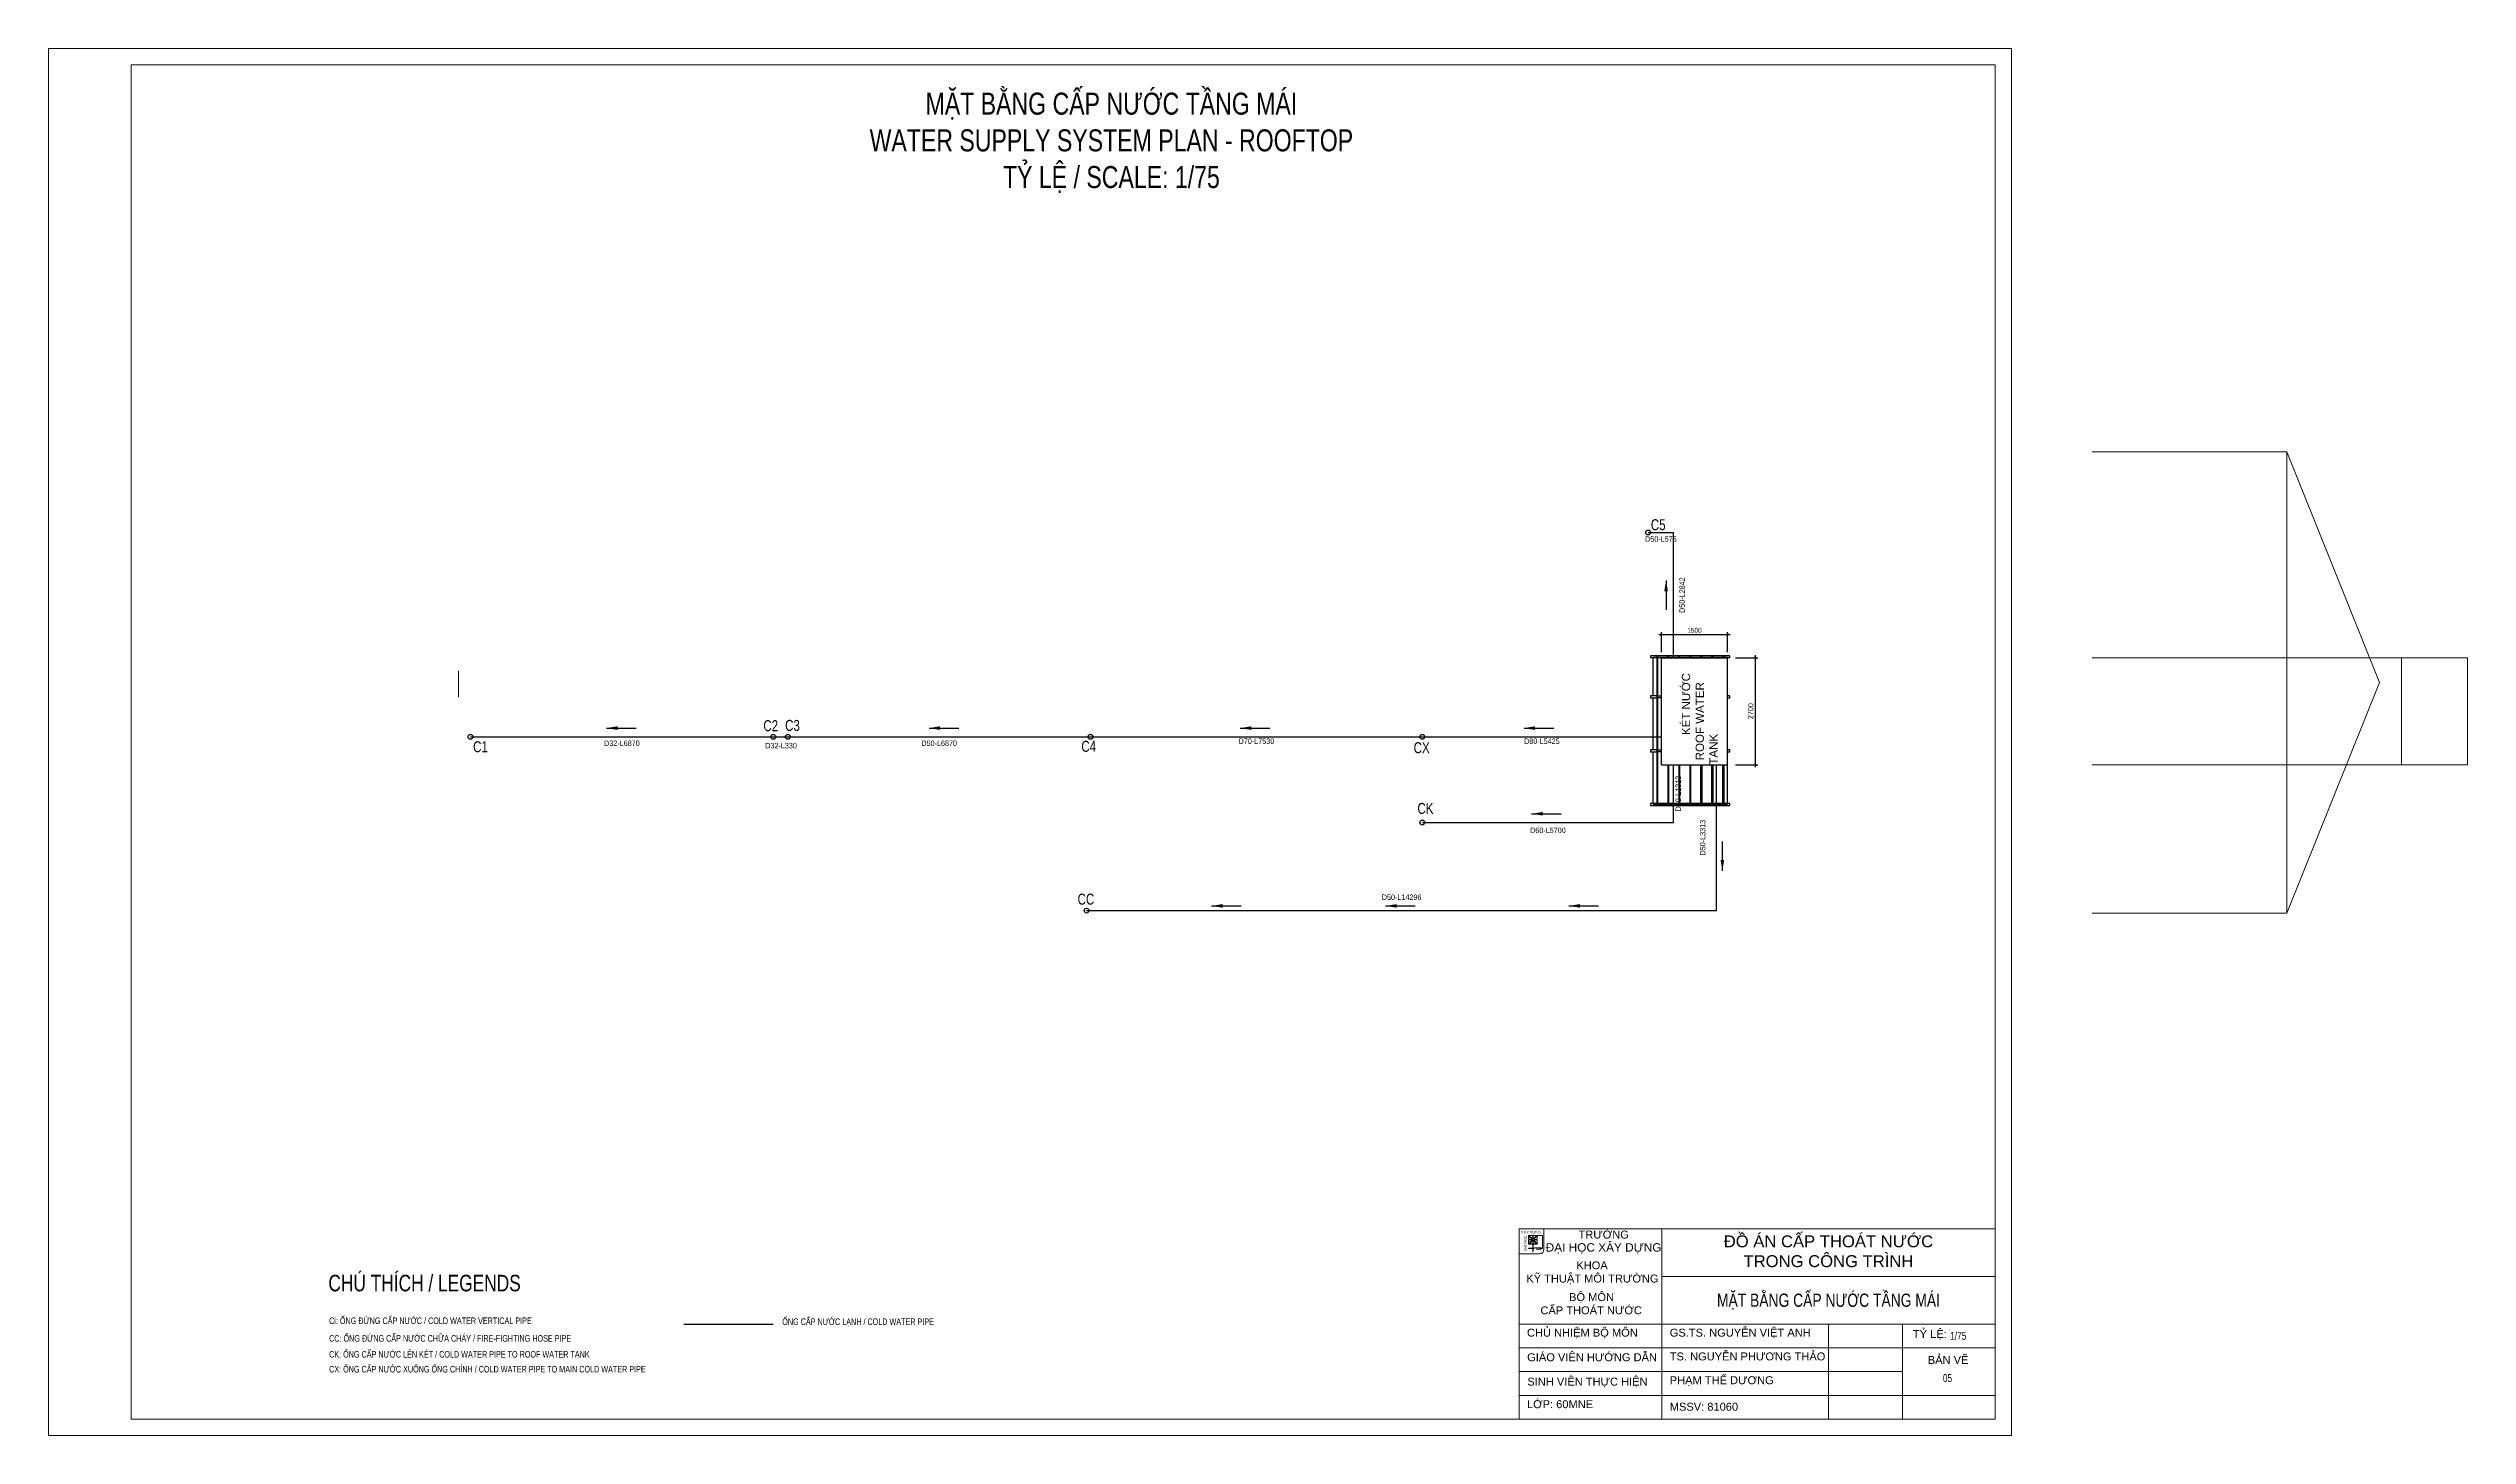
# Model space of a CAD drawing. Header units: millimetres. Extents: x -819040 to 60987, y -269988 to 131461.
# Drawn here: x 6088 to 60987, y -2954 to 28546 of the extents above; entities that cross this region are included whole.
import ezdxf
from ezdxf.enums import TextEntityAlignment as Align

# ---------------------------------------------------------------- set-up
doc = ezdxf.new("R2010")
doc.units = ezdxf.units.MM
doc.layers.get('0').update_dxf_attribs({"lineweight": 9})
doc.layers.get('Defpoints').update_dxf_attribs({"lineweight": 9})
for name, color, linetype, lineweight in [('CAP LANH-CAT', 4, 'Continuous', 30), ('CAP LANH-CONTINOUS', 4, 'Continuous', 30), ('CAP LANH-CONTINOUS @ 50', 4, 'Continuous', 30), ('GHI CHU', 51, 'Continuous', 9), ('GHI CHU @ 100', 51, 'Continuous', 9), ('GHI CHU @ 50', 51, 'Continuous', 9), ('KET NUOC', 4, 'Continuous', 30), ('KET NUOC @ 50', 4, 'Continuous', 30), ('KHUNG GIAY-A2', 7, 'Continuous', 9), ('KHUNG TEN', 7, 'Continuous', 9), ('KICH THUOC', 21, 'Continuous', 13), ('KICH THUOC @ 50', 21, 'Continuous', 13)]:
    doc.layers.add(name, color=color, linetype=linetype, lineweight=lineweight)
doc.styles.add('ARIANH', font='VnArialH.TTF')
doc.styles.add('KICH THUOC', font='arial.ttf', dxfattribs={"width": 0.75})
doc.styles.get("Standard").update_dxf_attribs({"font": 'arial.ttf', "width": 0.75})
doc.styles.add('TCVN-10', font='arial.ttf', dxfattribs={"width": 0.75, "height": 10})
doc.styles.add('TCVN-2.5', font='arial.ttf', dxfattribs={"width": 0.75, "height": 2.5})
doc.dimstyles.new('TCVN-2.5', dxfattribs={"dimtxt": 2.5, "dimasz": 1.2, "dimexe": 1.2, "dimexo": 0, "dimgap": 0.8, "dimtad": 1, "dimtoh": 1, "dimdec": 0, "dimzin": 0, "dimdsep": 46, "dimtxsty": 'KICH THUOC', "dimblk": 'ARCHTICK', "dimcen": 1.2, "dimdle": 1.2, "dimclrd": 31, "dimclre": 31, "dimclrt": 256, "dimadec": 0, "dimazin": 0, "dimtm": 1e-09, "dimtfac": 1, "dimtdec": 0, "dimtix": 1, "dimtofl": 0, "dimtmove": 0, "dimatfit": 2, "dimfxl": 7, "dimfxlon": 1, "dimtolj": 1, "dimtzin": 0, "dimlwd": -1, "dimlwe": -1, "dimarcsym": 1})
doc.dimstyles.new('TCVN-2.5 D-L', dxfattribs={"dimtxt": 2.5, "dimasz": 1.2, "dimexe": 1.2, "dimexo": 0, "dimgap": 0.8, "dimtad": 1, "dimtoh": 1, "dimdec": 0, "dimzin": 0, "dimdsep": 46, "dimtxsty": 'KICH THUOC', "dimblk": 'ARCHTICK', "dimcen": 1.2, "dimdle": 1.2, "dimse1": 1, "dimse2": 1, "dimsd1": 1, "dimsd2": 1, "dimclrd": 256, "dimclre": 256, "dimclrt": 256, "dimadec": 0, "dimazin": 0, "dimtm": 1e-09, "dimtfac": 1, "dimtdec": 0, "dimtofl": 0, "dimtmove": 0, "dimatfit": 2, "dimfxl": 1, "dimtolj": 1, "dimtzin": 0, "dimlwd": -1, "dimlwe": -1, "dimarcsym": 1})
doc.dimstyles.new('TCVN-5 D-i-L', dxfattribs={"dimtxt": 5, "dimasz": 1.2, "dimexe": 1.2, "dimexo": 0, "dimgap": 0.8, "dimtad": 1, "dimtoh": 1, "dimdec": 0, "dimzin": 0, "dimdsep": 46, "dimtxsty": 'KICH THUOC', "dimblk": 'ARCHTICK', "dimcen": 1.2, "dimdle": 1.2, "dimse1": 1, "dimse2": 1, "dimsd1": 1, "dimsd2": 1, "dimclrd": 256, "dimclre": 256, "dimclrt": 256, "dimadec": 0, "dimazin": 0, "dimtm": 1e-09, "dimtfac": 1, "dimtdec": 0, "dimtofl": 0, "dimtmove": 1, "dimatfit": 2, "dimfxl": 1, "dimtolj": 1, "dimtzin": 0, "dimlwd": -1, "dimlwe": -1, "dimarcsym": 1})

msp = doc.modelspace()

# ---------------------------------------------------------------- texts
at = {"layer": 'GHI CHU', "insert": (8530.3, 697.7), "char_height": 375, "attachment_point": 1}
msp.add_mtext_dynamic_manual_height_columns('\\pi3911.41372;CHÚ THÍCH / LEGENDS', width=12148.821, gutter_width=10096, heights=[1369.4], dxfattribs=at)
at = {"layer": 'GHI CHU @ 100', "attachment_point": 1, "style": 'TCVN-2.5'}
for s, width, gutter_width, heights, insert, char_height in [('C5', 428.757, 1250, [0], (42451.8, 17854.3), 250), ('C2', 428.757, 1250, [91.2], (22313.1, 13291.6), 250), ('C3', 428.757, 1250, [0], (22806.7, 13297.6), 250), ('C1', 428.757, 1250, [0], (15726, 12812.8), 250), ('C4', 428.757, 1250, [0], (29529.5, 12823), 250), ('CX', 428.757, 1250, [0], (37069.1, 12790.8), 250), ('CK', 428.757, 1250, [0], (37155.7, 11412.6), 250), ('CC', 428.757, 1250, [0], (29443.9, 9353), 250), ('Ci: ỐNG ĐỨNG CẤP NƯỚC / COLD WATER VERTICAL PIPE', 4961.42, 1875, [0], (12458, -270.6), 150), ('ỐNG CẤP NƯỚC LẠNH / COLD WATER PIPE', 5067.25, 1875, [0], (22741.9, -292.2), 150), ('CC: ỐNG ĐỨNG CẤP NƯỚC CHỮA CHÁY / FIRE-FIGHTING HOSE PIPE', 5344.708, 1875, [0], (12458, -670.7), 150), ('CK: ỐNG CẤP NƯỚC LÊN KÉT / COLD WATER PIPE TO ROOF WATER TANK', 5957.359, 1875, [0], (12458, -1031.3), 150), ('CX: ỐNG CẤP NƯỚC XUỐNG ỐNG CHÍNH / COLD WATER PIPE TO MAIN COLD WATER PIPE', 7259.244, 1875, [0], (12458, -1369.8), 150)]:
    msp.add_mtext_dynamic_manual_height_columns(s, width=width, gutter_width=gutter_width, heights=heights, dxfattribs=dict(at, insert=insert, char_height=char_height))
at = {"layer": 'GHI CHU @ 50', "insert": (30210.7, 26401.7), "char_height": 500, "attachment_point": 5, "style": 'TCVN-10'}
msp.add_mtext_dynamic_manual_height_columns('MẶT BẰNG CẤP NƯỚC TẦNG MÁI\\PWATER SUPPLY SYSTEM PLAN - ROOFTOP\\PTỶ LỆ / SCALE: 1/75', width=13504.758, gutter_width=2500, heights=[0], dxfattribs=at)

# ---------------------------------------------------------------- blocks, each defined once
blk = doc.blocks.new('_ArchTick')
at = {"color": 0, "linetype": 'ByBlock', "const_width": 0.15}
blk.add_lwpolyline([(-0.5, -0.5), (0.5, 0.5)], dxfattribs=at)
blk = doc.blocks.new('*D21')
at = {"layer": 'Defpoints', "color": 0, "transparency": 16777216}
for p in [(0, -1725), (-1500, -2310), (0, -2310)]:
    blk.add_point(p, dxfattribs=at)
at = {"layer": 'KET NUOC', "color": 31, "transparency": 16777216}
for p, q in [((-1560, -1725), (60, -1725)), ((-1500, -2175), (-1500, -1665)), ((0, -2175), (0, -1665))]:
    blk.add_line(p, q, dxfattribs=at)
at = {"layer": 'KET NUOC', "color": 31, "transparency": 16777216, "xscale": 59.99999999999995, "yscale": 59.99999999999995, "zscale": 59.99999999999995, "rotation": 180}
blk.add_blockref('_ArchTick', (-1500, -1725), dxfattribs=at)
at = {"layer": 'KET NUOC', "color": 31, "transparency": 16777216, "xscale": 59.99999999999995, "yscale": 59.99999999999995, "zscale": 59.99999999999995}
blk.add_blockref('_ArchTick', (0, -1725), dxfattribs=at)
at = {"layer": 'KET NUOC', "transparency": 16777216, "insert": (-750, -1621), "char_height": 125, "attachment_point": 5, "style": 'KICH THUOC'}
blk.add_mtext('\\A1;1500', dxfattribs=at)
blk = doc.blocks.new('*D18')
at = {"layer": 'Defpoints', "color": 0, "transparency": 16777216}
for p in [(0, -2310), (0, -5010), (629, -5010)]:
    blk.add_point(p, dxfattribs=at)
at = {"layer": 'KET NUOC', "color": 31, "transparency": 16777216}
for p, q in [((179, -2310), (689, -2310)), ((629, -2250), (629, -5070)), ((179, -5010), (689, -5010))]:
    blk.add_line(p, q, dxfattribs=at)
at = {"layer": 'KET NUOC', "color": 31, "transparency": 16777216, "xscale": 59.99999999999995, "yscale": 59.99999999999995, "zscale": 59.99999999999995}
for p, rotation in [((629, -2310), 90), ((629, -5010), 270)]:
    blk.add_blockref('_ArchTick', p, dxfattribs=dict(at, rotation=rotation))
at = {"layer": 'KET NUOC', "color": 21, "transparency": 16777216, "insert": (525, -3660), "char_height": 125, "attachment_point": 5, "rotation": 90, "style": 'KICH THUOC'}
blk.add_mtext('\\A1;2700', dxfattribs=at)
blk = doc.blocks.new('*U281')
at = {"layer": 'KHUNG TEN'}
for p, q in [((0, 2880), (-7200, 2880)), ((-7200, 0), (-7200, 2880)), ((-6824, 2880), (-7200, 2880)), ((-7200, 2503), (-7200, 2880)), ((-6994, 2589), (-7058, 2589)), ((-7058, 2582), (-7058, 2589)), ((-6994, 2589), (-7058, 2589)), ((-7058, 2583), (-7058, 2589)), ((-6994, 2588), (-7058, 2588)), ((-7058, 2582), (-7058, 2588)), ((-6994, 2583), (-7058, 2583)), ((-6994, 2582), (-7058, 2582)), ((-6994, 2582), (-7058, 2582)), ((-6993, 2589), (-7057, 2589)), ((-7057, 2583), (-7057, 2589)), ((-6993, 2583), (-7057, 2583)), ((-7056, 2782), (-7005, 2782)), ((-7056, 2777), (-7056, 2782)), ((-7056, 2782), (-7005, 2782)), ((-7056, 2778), (-7056, 2782)), ((-7056, 2782), (-7005, 2782)), ((-7056, 2777), (-7056, 2782)), ((-7056, 2781), (-7006, 2781)), ((-7056, 2777), (-7056, 2781)), ((-7056, 2778), (-6997, 2720)), ((-7055, 2732), (-7056, 2778)), ((-7056, 2777), (-6998, 2719)), ((-7056, 2731), (-7056, 2777)), ((-7056, 2777), (-6998, 2719)), ((-7056, 2731), (-7056, 2777)), ((-7056, 2777), (-6998, 2719)), ((-7056, 2731), (-7056, 2777)), ((-7056, 2655), (-6998, 2714)), ((-7056, 2656), (-6997, 2714)), ((-7056, 2656), (-6998, 2714)), ((-7056, 2655), (-6998, 2713)), ((-7055, 2703), (-7056, 2656)), ((-7056, 2702), (-7056, 2655)), ((-7056, 2702), (-7056, 2655)), ((-7056, 2702), (-7056, 2656)), ((-7056, 2656), (-7056, 2652)), ((-7056, 2656), (-7056, 2651)), ((-7056, 2655), (-7056, 2651)), ((-7056, 2655), (-7056, 2651)), ((-7056, 2652), (-7005, 2652)), ((-7056, 2651), (-7005, 2651)), ((-7056, 2651), (-7006, 2651)), ((-7056, 2651), (-7005, 2651)), ((-7052, 2782), (-6994, 2724)), ((-7052, 2782), (-6994, 2724)), ((-7052, 2781), (-6994, 2723)), ((-7052, 2651), (-6994, 2709)), ((-7052, 2651), (-6994, 2709)), ((-7052, 2651), (-6994, 2709)), ((-7051, 2782), (-6993, 2724)), ((-7051, 2720), (-7044, 2716)), ((-7051, 2712), (-7044, 2716)), ((-7051, 2652), (-6993, 2710)), ((-7050, 2721), (-7044, 2716)), ((-7050, 2721), (-7043, 2717)), ((-7050, 2721), (-7044, 2716)), ((-7050, 2713), (-7043, 2717)), ((-7050, 2712), (-7044, 2716)), ((-7050, 2712), (-7044, 2716)), ((-6998, 2719), (-7049, 2719)), ((-6997, 2720), (-7048, 2720)), ((-6998, 2719), (-7048, 2719)), ((-6998, 2719), (-7048, 2719)), ((-6998, 2714), (-7048, 2714)), ((-6998, 2714), (-7048, 2714)), ((-6998, 2713), (-7048, 2713)), ((-6997, 2714), (-7047, 2714)), ((-6995, 2774), (-6991, 2769)), ((-6995, 2774), (-6991, 2769)), ((-6994, 2775), (-6990, 2770)), ((-6994, 2774), (-6991, 2769)), ((-6994, 2724), (-6994, 2770)), ((-6994, 2723), (-6994, 2770)), ((-6994, 2724), (-6994, 2770)), ((-6994, 2529), (-6994, 2709)), ((-6994, 2529), (-6994, 2709)), ((-6994, 2529), (-6994, 2709)), ((-6994, 2657), (-6991, 2661)), ((-6994, 2657), (-6991, 2661)), ((-6994, 2657), (-6991, 2660)), ((-6985, 2574), (-6994, 2529)), ((-6986, 2574), (-6994, 2529)), ((-6985, 2574), (-6994, 2529)), ((-6993, 2724), (-6993, 2771)), ((-6993, 2530), (-6993, 2710)), ((-6993, 2658), (-6990, 2661)), ((-6985, 2575), (-6993, 2530)), ((-6987, 2774), (-6991, 2769)), ((-6988, 2774), (-6991, 2769)), ((-6987, 2774), (-6991, 2769)), ((-6991, 2661), (-6985, 2655)), ((-6991, 2661), (-6985, 2655)), ((-6991, 2660), (-6986, 2655)), ((-6987, 2775), (-6990, 2770)), ((-6990, 2661), (-6985, 2656)), ((-6930, 2782), (-6988, 2724)), ((-6930, 2782), (-6988, 2724)), ((-6930, 2781), (-6988, 2723)), ((-6988, 2724), (-6988, 2770)), ((-6988, 2723), (-6988, 2770)), ((-6988, 2724), (-6988, 2770)), ((-6930, 2651), (-6988, 2709)), ((-6988, 2560), (-6988, 2709)), ((-6930, 2651), (-6988, 2709)), ((-6988, 2560), (-6988, 2709)), ((-6930, 2651), (-6988, 2709)), ((-6988, 2560), (-6988, 2709)), ((-6929, 2782), (-6987, 2724)), ((-6987, 2724), (-6987, 2771)), ((-6929, 2652), (-6987, 2710)), ((-6987, 2561), (-6987, 2710)), ((-6926, 2777), (-6984, 2719)), ((-6926, 2777), (-6984, 2719)), ((-6925, 2777), (-6984, 2719)), ((-6984, 2719), (-6937, 2719)), ((-6984, 2719), (-6938, 2719)), ((-6984, 2719), (-6937, 2719)), ((-6926, 2655), (-6984, 2714)), ((-6984, 2714), (-6937, 2714)), ((-6925, 2656), (-6984, 2714)), ((-6984, 2714), (-6937, 2714)), ((-6926, 2655), (-6984, 2713)), ((-6984, 2713), (-6938, 2713)), ((-6925, 2778), (-6983, 2720)), ((-6983, 2720), (-6937, 2720)), ((-6925, 2656), (-6983, 2714)), ((-6983, 2714), (-6937, 2714)), ((-6977, 2781), (-6847, 2781)), ((-6977, 2651), (-6926, 2651)), ((-6976, 2782), (-6847, 2782)), ((-6976, 2782), (-6846, 2782)), ((-6976, 2782), (-6847, 2782)), ((-6976, 2652), (-6925, 2652)), ((-6976, 2651), (-6926, 2651)), ((-6976, 2651), (-6925, 2651)), ((-6865, 2591), (-6960, 2591)), ((-6865, 2591), (-6960, 2591)), ((-6864, 2592), (-6959, 2592)), ((-6865, 2591), (-6959, 2591)), ((-6888, 2575), (-6942, 2571)), ((-6888, 2575), (-6942, 2571)), ((-6888, 2575), (-6942, 2571)), ((-6872, 2571), (-6942, 2571)), ((-6872, 2571), (-6942, 2571)), ((-6872, 2571), (-6942, 2571)), ((-6887, 2576), (-6941, 2571)), ((-6871, 2571), (-6941, 2571)), ((-6934, 2720), (-6938, 2716)), ((-6934, 2720), (-6938, 2716)), ((-6933, 2720), (-6938, 2717)), ((-6938, 2717), (-6933, 2713)), ((-6938, 2716), (-6934, 2713)), ((-6938, 2716), (-6934, 2713)), ((-6933, 2721), (-6937, 2717)), ((-6937, 2717), (-6933, 2714)), ((-6926, 2777), (-6926, 2782)), ((-6926, 2777), (-6926, 2781)), ((-6926, 2731), (-6926, 2777)), ((-6926, 2731), (-6926, 2777)), ((-6926, 2702), (-6926, 2655)), ((-6926, 2702), (-6926, 2655)), ((-6926, 2655), (-6926, 2651)), ((-6926, 2655), (-6926, 2651)), ((-6925, 2778), (-6925, 2782)), ((-6925, 2777), (-6925, 2782)), ((-6925, 2732), (-6925, 2778)), ((-6925, 2731), (-6925, 2777)), ((-6925, 2703), (-6925, 2656)), ((-6925, 2702), (-6925, 2656)), ((-6925, 2656), (-6925, 2652)), ((-6925, 2656), (-6925, 2651)), ((-6847, 2782), (-6847, 2595)), ((-6847, 2782), (-6847, 2595)), ((-6847, 2781), (-6847, 2595)), ((-6846, 2782), (-6846, 2596)), ((-6824, 2880), (-6824, 2570)), ((-5040, 0), (-5040, 2880)), ((0, 2160), (0, 2880)), ((-6890, 2503), (-7200, 2503)), ((0, 2160), (-5040, 2160)), ((0, 1440), (0, 2160)), ((-7200, 1440), (0, 1440)), ((-2520, 0), (-2520, 1440)), ((-1401, 0), (-1401, 1440)), ((0, 1080), (0, 1440)), ((-7200, 1080), (0, 1080)), ((0, 360), (0, 1080)), ((-7200, 720), (-1401, 720)), ((-7200, 360), (0, 360)), ((-5040, 0), (-7200, 0)), ((-2520, 0), (-5040, 0)), ((-1440, 0), (-2520, 0)), ((0, 0), (-1440, 0)), ((0, 0), (0, 360))]:
    blk.add_line(p, q, dxfattribs=at)
for points in [[(0, 0), (0, 1440), (-7200, 1440), (-7200, 0)], [(-7200, 0), (0, 0)]]:
    blk.add_lwpolyline(points, dxfattribs=at)
for centre, radius, start, end in [((-7044, 2731), 12.7, 182.09, 237.073), ((-7044, 2731), 12.7, 182.09, 237.073), ((-7043, 2731), 12.7, 182.09, 237.073), ((-7045, 2702), 11.7, 117.544, 179.9029), ((-7045, 2702), 11.7, 117.544, 179.9029), ((-7044, 2702), 11.7, 117.544, 179.9029), ((-7043, 2732), 12.7, 182.09, 237.073), ((-7044, 2703), 11.7, 117.544, 179.9029), ((-7006, 2770), 11.7, 0.049, 89.951), ((-7006, 2663), 11.7, 270.049, 359.951), ((-7005, 2770), 11.7, 0.049, 89.951), ((-7005, 2771), 11.7, 0.049, 89.951), ((-7005, 2770), 11.7, 0.049, 89.951), ((-7005, 2663), 11.7, 270.049, 359.951), ((-7005, 2664), 11.7, 270.049, 359.951), ((-7005, 2663), 11.7, 270.049, 359.951), ((-6976, 2770), 11.7, 90.049, 179.951), ((-6976, 2770), 11.7, 90.049, 179.951), ((-6977, 2770), 11.7, 90.049, 179.951), ((-6976, 2663), 11.7, 180.049, 269.951), ((-6977, 2663), 11.7, 180.049, 269.951), ((-6976, 2663), 11.7, 180.049, 269.951), ((-6976, 2771), 11.7, 90.049, 179.951), ((-6976, 2664), 11.7, 180.049, 269.951), ((-6960, 2563), 28.3, 89.9871, 156.3994), ((-6959, 2564), 28.3, 89.9871, 156.3994), ((-6960, 2563), 28.3, 89.9871, 156.3994), ((-6959, 2563), 28.3, 89.9871, 156.3994), ((-6938, 2731), 11.7, 270.0009, 359.9029), ((-6938, 2702), 11.7, 0.0971, 89.9991), ((-6937, 2732), 11.7, 270.0009, 359.9029), ((-6937, 2731), 11.7, 270.0009, 359.9029), ((-6937, 2731), 11.7, 270.0009, 359.9029), ((-6937, 2702), 11.7, 0.0971, 89.9991), ((-6937, 2703), 11.7, 0.0971, 89.9991), ((-6937, 2702), 11.7, 0.0971, 89.9991), ((-6890, 2569), 65.9, 270, 0), ((-6888, 2600), 24.5, 270, 339.999), ((-6888, 2599), 24.5, 270, 339.999), ((-6888, 2600), 24.5, 270, 339.999), ((-6887, 2600), 24.5, 270, 339.999), ((-6872, 2595), 24.7, 270, 0), ((-6872, 2595), 24.7, 270, 0), ((-6872, 2595), 24.7, 270, 0), ((-6871, 2596), 24.7, 270, 0)]:
    blk.add_arc(centre, radius, start, end, dxfattribs=at)
at = {"layer": 'KHUNG TEN', "style": 'ARIANH'}
for s, p in [('x   y dùng', (-7171, 2810)), ('¢', (-7128, 2809))]:
    blk.add_text(s, height=39, dxfattribs=at).set_placement(p)
blk.add_text('®¹i häc', height=39, rotation=90, dxfattribs=at).set_placement((-7085, 2551))
for s, insert, char_height, width, attachment_point in [('{\\fArial|b0|i0|c0|p34;ĐẠI HỌC XÂY DỰNG}', (-6798, 2663), 128, 7638.54, 1), ('{\\fArial|b0|i0|c0|p34;TRƯỜNG}', (-6301, 2854), 120, 7638.54, 1), ('{\\fArial|b0|i0|c0|p34;ĐỒ ÁN CẤP THOÁT NƯỚC\\PTRONG CÔNG TRÌNH}', (-2520, 2540), 180, 5040, 5), ('\\pi796.03087;{\\fArial|b0|i0|c0|p34;KHOA\\P\\pi38.66388;KỸ THUẬT MÔI TRƯỜNG }', (-7130, 2388), 120, 2055.12, 1), ('\\pi657.88068;{\\fArial|b0|i0|c0|p34;BỘ MÔN \\P\\pi224.82474;CẤP THOÁT NƯỚC}', (-7102, 1907), 120, 1969.62, 1), ('{\\fArial|b0|i0|c0|p34;CHỦ NHIỆM BỘ MÔN}', (-7081, 1369), 120, 2368.22, 1), ('{\\fArial|b0|i0|c0|p34;GS.TS. NGUYỄN VIỆT ANH}', (-4921, 1369), 120, 2368.22, 1), ('{\\fArial|b0|i0|c0|p34;TỶ LỆ:}', (-1243, 1348), 120, 1287.18, 1), ('{\\fArial|b0|i0|c0|p34;GIÁO VIÊN HƯỚNG DẪN}', (-7078, 997), 120, 2368.22, 1), ('{\\fArial|b0|i0|c0|p34;TS. NGUYỄN PHƯƠNG THẢO}', (-4921, 1009), 120, 2537.36, 1), ('{\\fArial|b0|i0|c0|p34;BẢN VẼ }', (-1017, 956), 120, 1287.18, 1), ('{\\fArial|b0|i0|c0|p34;SINH VIÊN THỰC HIỆN}', (-7076, 628), 120, 2368.22, 1), ('{\\fArial|b0|i0|c0|p34;PHẠM THẾ DƯƠNG}', (-4921, 649), 120, 2368.22, 1), ('L{\\fArial|b0|i0|c0|p34;Ớ}P: 60MNE', (-7081, 286), 120, 2368.22, 1), ('MSSV: 81060', (-4921, 248), 120, 2368.22, 1)]:
    blk.add_mtext(s, dxfattribs=dict(at, insert=insert, char_height=char_height, width=width, attachment_point=attachment_point))
at = {"layer": 'KHUNG TEN', "width": 0.75}
blk.add_attdef('TEN_BAN_VE', text='', height=200, dxfattribs=at).set_placement((-2520, 1800), align=Align.MIDDLE_CENTER)
at = {"layer": 'KHUNG TEN', "style": 'TCVN-10', "width": 0.75}
for tag, p in [('TY_LE', (-679, 1201)), ('STT', (-789, 561)), ('NGAY_HOAN_THANH', (-1271, 121))]:
    blk.add_attdef(tag, p, '', height=120, dxfattribs=at)
blk = doc.blocks.new('*D1933')
at = {"layer": 'Defpoints', "color": 0, "transparency": 16777216}
for p in [(15667, 12913), (22537, 12913), (22537, 12662)]:
    blk.add_point(p, dxfattribs=at)
at = {"layer": 'KICH THUOC', "transparency": 16777216, "insert": (19102, 12766), "char_height": 125, "attachment_point": 5, "style": 'KICH THUOC'}
blk.add_mtext('\\A1;D32-L6870', dxfattribs=at)
blk = doc.blocks.new('*D1934')
at = {"layer": 'Defpoints', "color": 0, "transparency": 16777216}
for p in [(22537, 12913), (22867, 12913), (22867, 12662)]:
    blk.add_point(p, dxfattribs=at)
at = {"layer": 'KICH THUOC', "transparency": 16777216, "insert": (22714, 12712), "char_height": 125, "attachment_point": 5, "style": 'KICH THUOC'}
blk.add_mtext('\\A1;D32-L330', dxfattribs=at)
blk = doc.blocks.new('*D1935')
at = {"layer": 'Defpoints', "color": 0, "transparency": 16777216}
for p in [(22867, 12913), (29737, 12913), (29737, 12662)]:
    blk.add_point(p, dxfattribs=at)
at = {"layer": 'KICH THUOC', "transparency": 16777216, "insert": (26302, 12766), "char_height": 125, "attachment_point": 5, "style": 'KICH THUOC'}
blk.add_mtext('\\A1;D50-L6870', dxfattribs=at)
blk = doc.blocks.new('*D1936')
at = {"layer": 'Defpoints', "color": 0, "transparency": 16777216}
for p in [(29737, 12913), (37267, 12913), (37267, 12709)]:
    blk.add_point(p, dxfattribs=at)
at = {"layer": 'KICH THUOC', "transparency": 16777216, "insert": (33502, 12813), "char_height": 125, "attachment_point": 5, "style": 'KICH THUOC'}
blk.add_mtext('\\A1;D70-L7530', dxfattribs=at)
blk = doc.blocks.new('*D1937')
at = {"layer": 'Defpoints', "color": 0, "transparency": 16777216}
for p in [(37267, 12913), (42692, 12913), (42692, 12709)]:
    blk.add_point(p, dxfattribs=at)
at = {"layer": 'KICH THUOC', "transparency": 16777216, "insert": (39980, 12813), "char_height": 125, "attachment_point": 5, "style": 'KICH THUOC'}
blk.add_mtext('\\A1;D80-L5425', dxfattribs=at)
blk = doc.blocks.new('*D1984')
at = {"layer": 'Defpoints', "color": 0, "transparency": 16777216}
for p in [(42972, 17553), (42968, 14711), (43265, 14710)]:
    blk.add_point(p, dxfattribs=at)
at = {"layer": 'KICH THUOC', "transparency": 16777216, "insert": (43163, 16131), "char_height": 125, "attachment_point": 5, "rotation": 89.9036, "style": 'KICH THUOC'}
blk.add_mtext('\\A1;D50-L2842', dxfattribs=at)
blk = doc.blocks.new('*D1985')
at = {"layer": 'Defpoints', "color": 0, "transparency": 16777216}
for p in [(42392, 17553), (42968, 17553), (42968, 17300)]:
    blk.add_point(p, dxfattribs=at)
at = {"layer": 'KICH THUOC', "transparency": 16777216, "insert": (42680, 17404), "char_height": 125, "attachment_point": 5, "style": 'KICH THUOC'}
blk.add_mtext('\\A1;D50-L575', dxfattribs=at)
blk = doc.blocks.new('*D1999')
at = {"layer": 'Defpoints', "color": 0, "transparency": 16777216}
for p in [(37267, 10968), (42968, 10968), (42968, 10686)]:
    blk.add_point(p, dxfattribs=at)
at = {"layer": 'KICH THUOC', "transparency": 16777216, "insert": (40117, 10789), "char_height": 125, "attachment_point": 5, "style": 'KICH THUOC'}
blk.add_mtext('\\A1;D60-L5700', dxfattribs=at)
blk = doc.blocks.new('*D2000')
at = {"layer": 'Defpoints', "color": 0, "transparency": 16777216}
for p in [(42968, 12281), (43178, 12281), (42968, 10968)]:
    blk.add_point(p, dxfattribs=at)
at = {"layer": 'KICH THUOC', "transparency": 16777216, "insert": (43074, 11624), "char_height": 125, "attachment_point": 5, "rotation": 90, "style": 'KICH THUOC'}
blk.add_mtext('\\A1;D60-L1313', dxfattribs=at)
blk = doc.blocks.new('*D2001')
at = {"layer": 'Defpoints', "color": 0, "transparency": 16777216}
for p in [(29647, 8968), (43944, 9167), (43944, 8968)]:
    blk.add_point(p, dxfattribs=at)
at = {"layer": 'KICH THUOC', "transparency": 16777216, "insert": (36796, 9270), "char_height": 125, "attachment_point": 5, "style": 'KICH THUOC'}
blk.add_mtext('\\A1;D50-L14296', dxfattribs=at)
blk = doc.blocks.new('*D2002')
at = {"layer": 'Defpoints', "color": 0, "transparency": 16777216}
for p in [(43733, 12281), (43944, 12281), (43944, 8968)]:
    blk.add_point(p, dxfattribs=at)
at = {"layer": 'KICH THUOC', "transparency": 16777216, "insert": (43629, 10624), "char_height": 125, "attachment_point": 5, "rotation": 90, "style": 'KICH THUOC'}
blk.add_mtext('\\A1;D50-L3313', dxfattribs=at)
blk = doc.blocks.new('ket_nuoc_mat_bang')
at = {"layer": 'KET NUOC'}
for p, q in [((-1500, -5010), (-1500, -2310)), ((-1500, -2310), (0, -2310)), ((0, -5010), (0, -2310)), ((-1500, -5010), (0, -5010))]:
    blk.add_line(p, q, dxfattribs=at)
at = {"layer": 'KET NUOC', "insert": (-1036.7, -5008.4), "char_height": 187.5, "width": 2720.514, "attachment_point": 1, "rotation": 90}
blk.add_mtext('\\pi670.6255;{\\W1;KÉT NƯỚC\\P\\pi97.50988;ROOF WATER TANK}', dxfattribs=at)
at = {"layer": 'KET NUOC @ 50'}
dim = blk.add_linear_dim(base=(0, -1724.7), p1=(-1500, -2310), p2=(0, -2310), angle=0, dimstyle='TCVN-2.5', override={"dimscale": 50, "dimtix": 0, "dimtofl": 0, "dimtmove": 0, "dimatfit": 2}, dxfattribs=at)
dim.commit()
dim.dimension.update_dxf_attribs({"geometry": '*D21', "text_midpoint": (-750.1, -1724.7), "dimtype": 129})
dim = blk.add_aligned_dim(p1=(0, -2310), p2=(0, -5010), distance=629.1, dimstyle='TCVN-2.5', override={"dimscale": 50, "dimtix": 0, "dimtofl": 0, "dimtmove": 0, "dimatfit": 2}, dxfattribs=at)
dim.commit()
dim.dimension.update_dxf_attribs({"geometry": '*D18', "text_midpoint": (525.3, -3660)})
blk = doc.blocks.new('he_ket_nuoc')
at = {"layer": 'KET NUOC', "color": 140}
for p, q in [((55, -2550), (-1745, -2550)), ((-1745, -2550), (-1745, -2595)), ((-1745, -2595), (-1607.5, -2595)), ((-1690, -2550), (0, -2550)), ((-1690, -3565), (-1690, -2600)), ((-1582.5, -2550), (-1607.5, -2550)), ((-1607.5, -2550), (-1607.5, -6330)), ((-1582.5, -6330), (-1582.5, -2550)), ((-1582.5, -2595), (-1357.5, -2595)), ((-1357.5, -2550), (-1357.5, -2595)), ((-1332.5, -2550), (-1357.5, -2550)), ((-1332.5, -2595), (-1332.5, -2550)), ((-1332.5, -2595), (-1107.5, -2595)), ((-1107.5, -2550), (-1107.5, -2595)), ((-1082.5, -2550), (-1107.5, -2550)), ((-1082.5, -2595), (-1082.5, -2550)), ((-1082.5, -2595), (-857.5, -2595)), ((-857.5, -2550), (-857.5, -2595)), ((-832.5, -2550), (-857.5, -2550)), ((-832.5, -2595), (-832.5, -2550)), ((-832.5, -2595), (-607.5, -2595)), ((-607.5, -2595), (-607.5, -2550)), ((-607.5, -2550), (-582.5, -2550)), ((-582.5, -2550), (-582.5, -2595)), ((-582.5, -2595), (-357.5, -2595)), ((-357.5, -2595), (-357.5, -2550)), ((-357.5, -2550), (-332.5, -2550)), ((-332.5, -2550), (-332.5, -2595)), ((-332.5, -2595), (-107.5, -2595)), ((-107.5, -2595), (-107.5, -2550)), ((-107.5, -2550), (-82.5, -2550)), ((-82.5, -2550), (-82.5, -2595)), ((-82.5, -2595), (55, -2595)), ((0, -3565), (0, -2600)), ((55, -2595), (55, -2550)), ((-1607.5, -3565), (-1745, -3565)), ((-1745, -3565), (-1745, -3615)), ((-1745, -3615), (-1607.5, -3615)), ((-1690, -4922.5), (-1690, -3615)), ((-1582.5, -3565), (-1500, -3565)), ((-1500, -3615), (-1582.5, -3615)), ((55, -3565), (0, -3565)), ((0, -4922.5), (0, -3615)), ((0, -3615), (55, -3615)), ((55, -3615), (55, -3565)), ((-1607.5, -4922.5), (-1745, -4922.5)), ((-1745, -4922.5), (-1745, -4972.5)), ((-1582.5, -4922.5), (-1500, -4922.5)), ((55, -4922.5), (0, -4922.5)), ((55, -4972.5), (55, -4922.5)), ((-1745, -4972.5), (-1607.5, -4972.5)), ((-1690, -6280), (-1690, -4972.5)), ((-1500, -4972.5), (-1582.5, -4972.5)), ((-1357.5, -5300), (-1357.5, -6330)), ((-1332.5, -6330), (-1332.5, -5300)), ((-1107.5, -5300), (-1107.5, -6330)), ((-1082.5, -6330), (-1082.5, -5300)), ((-857.5, -5300), (-857.5, -6330)), ((-832.5, -6330), (-832.5, -5300)), ((-607.5, -6330), (-607.5, -5300)), ((-582.5, -5300), (-582.5, -6330)), ((-357.5, -6330), (-357.5, -5300)), ((-332.5, -5300), (-332.5, -6330)), ((-107.5, -6330), (-107.5, -5300)), ((-82.5, -5300), (-82.5, -6330)), ((0, -6280), (0, -4972.5)), ((0, -4972.5), (55, -4972.5)), ((-1607.5, -6280), (-1745, -6280)), ((-1745, -6280), (-1745, -6330)), ((-1745, -6330), (55, -6330)), ((-1690, -6292.9), (0, -6292.9)), ((-1607.5, -6330), (-1582.5, -6330)), ((-1357.5, -6280), (-1582.5, -6280)), ((-1357.5, -6330), (-1332.5, -6330)), ((-1107.5, -6280), (-1332.5, -6280)), ((-1107.5, -6330), (-1082.5, -6330)), ((-857.5, -6280), (-1082.5, -6280)), ((-857.5, -6330), (-832.5, -6330)), ((-607.5, -6280), (-832.5, -6280)), ((-582.5, -6330), (-607.5, -6330)), ((-357.5, -6280), (-582.5, -6280)), ((-332.5, -6330), (-357.5, -6330)), ((-107.5, -6280), (-332.5, -6280)), ((-82.5, -6330), (-107.5, -6330)), ((55, -6280), (-82.5, -6280)), ((55, -6330), (55, -6280))]:
    blk.add_line(p, q, dxfattribs=at)
at = {"layer": 'KET NUOC'}
blk.add_blockref('ket_nuoc_mat_bang', (0, -290), dxfattribs=at)

# ---------------------------------------------------------------- dimensions: what is measured, and where the dimension line sits
at = {"layer": 'KICH THUOC @ 50'}
for base, p1, p2, picture, middle in [((42967.6, 17299.8), (42392.4, 17552.7), (42967.6, 17552.7), '*D1985', (42680, 17299.8)), ((43943.8519, 9166.5808), (29647.3784, 8967.6757), (43943.8519, 8967.6757), '*D2001', (36795.6151, 9166.5808))]:
    dim = msp.add_linear_dim(base=base, p1=p1, p2=p2, angle=0, dimstyle='TCVN-2.5 D-L', override={"dimscale": 50, "dimpost": 'D50-L<>', "dimtix": 0, "dimtofl": 0, "dimtmove": 0, "dimatfit": 2}, dxfattribs=at)
    dim.commit()
    dim.dimension.update_dxf_attribs({"geometry": picture, "text_midpoint": middle, "dimtype": 161})
for p1, p2, distance, override, picture, middle in [((42972.4, 17552.7), (42967.6, 14710.8), 297.1, {"dimscale": 50, "dimpost": 'D50-L<>', "dimtix": 0, "dimtofl": 0, "dimtmove": 0, "dimatfit": 2}, '*D1984', (43163.3, 16131.4)), ((15667.4, 12912.7), (22537.4, 12912.7), -250.9, {"dimscale": 50, "dimpost": 'D32-L<>', "dimtix": 0, "dimtofl": 0, "dimtmove": 0, "dimatfit": 2}, '*D1933', (19102.4, 12765.7)), ((42967.6, 10967.7), (42967.6, 12280.8), -209.9, {"dimscale": 50, "dimpost": 'D60-L<>', "dimtix": 0, "dimtofl": 0, "dimtmove": 0, "dimatfit": 2}, '*D2000', (43073.6, 11624.2)), ((43943.9, 8967.7), (43943.9, 12280.8), 210.6, {"dimscale": 50, "dimpost": 'D50-L<>', "dimtix": 0, "dimtofl": 0, "dimtmove": 0, "dimatfit": 2}, '*D2002', (43629.4, 10624.2)), ((37267.4, 10967.7), (42967.6, 10967.7), -282.1, {"dimscale": 50, "dimpost": 'D60-L<>', "dimtix": 0, "dimtofl": 0, "dimtmove": 0, "dimatfit": 2}, '*D1999', (40117.5, 10789.4))]:
    dim = msp.add_aligned_dim(p1=p1, p2=p2, distance=distance, dimstyle='TCVN-2.5 D-L', override=override, dxfattribs=at)
    dim.commit()
    dim.dimension.update_dxf_attribs({"geometry": picture, "text_midpoint": middle})
dim = msp.add_linear_dim(base=(22867.4, 12661.8), p1=(22537.4, 12912.7), p2=(22867.4, 12912.7), angle=180, text='D32-L330', dimstyle='TCVN-2.5 D-L', override={"dimscale": 50, "dimpost": 'D50-L<>', "dimtix": 0, "dimtofl": 0, "dimtmove": 1, "dimatfit": 2}, dxfattribs=at)
dim.commit()
dim.dimension.update_dxf_attribs({"geometry": '*D1934', "text_midpoint": (22713.9, 12607.6), "dimtype": 160})
for base, p1, p2, text, override, picture, middle in [((29737.4, 12661.8), (22867.4, 12912.7), (29737.4, 12912.7), 'D50-L6870', {"dimscale": 50, "dimpost": 'D70-L<>', "dimtix": 0, "dimtofl": 0, "dimtmove": 1, "dimatfit": 2}, '*D1935', (26302.4, 12765.6)), ((42692.4, 12709), (37267.4, 12912.7), (42692.4, 12912.7), 'D80-L5425', {"dimscale": 50, "dimpost": 'D100-L<>', "dimtix": 0, "dimtofl": 0, "dimtmove": 1, "dimatfit": 2}, '*D1937', (39979.9, 12812.8))]:
    dim = msp.add_linear_dim(base=base, p1=p1, p2=p2, angle=180, text=text, dimstyle='TCVN-2.5 D-L', override=override, dxfattribs=at)
    dim.commit()
    dim.dimension.update_dxf_attribs({"geometry": picture, "text_midpoint": middle})
dim = msp.add_aligned_dim(p1=(29737.4, 12912.7), p2=(37267.4, 12912.7), distance=-203.7, text='D70-L7530', dimstyle='TCVN-2.5 D-L', override={"dimscale": 50, "dimpost": 'D100-L<>', "dimtix": 0, "dimtofl": 0, "dimtmove": 0, "dimatfit": 2}, dxfattribs=at)
dim.commit()
dim.dimension.update_dxf_attribs({"geometry": '*D1936', "text_midpoint": (33502.4, 12812.9)})

# ---------------------------------------------------------------- linework, layer by layer
at = {"layer": 'CAP LANH-CAT'}
for centre in [(42392.4, 17552.7), (15667.4, 12912.7), (22537.4, 12912.7), (22867.4, 12912.7), (29737.4, 12912.7), (37267.4, 12912.7), (37267.4, 10967.7), (29647.4, 8967.7)]:
    msp.add_circle(centre, 55, dxfattribs=at)
at = {"layer": 'CAP LANH-CONTINOUS', "ltscale": 1.7}
for p, q in [((42392.4, 17552.7), (42967.6, 17552.7)), ((42967.6, 14710.8), (42967.6, 17552.7)), ((15667.4, 12912.7), (42692.4, 12912.7)), ((42967.6, 10967.7), (42967.6, 12280.8)), ((43943.9, 8967.7), (43943.9, 12280.8)), ((37267.4, 10967.7), (42967.6, 10967.7)), ((29647.4, 8967.7), (43943.9, 8967.7))]:
    msp.add_line(p, q, dxfattribs=at)
at = {"layer": 'CAP LANH-CONTINOUS'}
msp.add_line((20507.4, -425.4), (22533.6, -425.4), dxfattribs=at)
at = {"layer": 'KHUNG GIAY-A2'}
for points in [[(6087.7, -2954), (50637.7, -2954), (50637.7, 28546), (6087.7, 28546)], [(7962.7, -2579), (50262.7, -2579), (50262.7, 28171), (7962.7, 28171)]]:
    msp.add_lwpolyline(points, close=True, dxfattribs=at)
at = {"layer": 'KICH THUOC'}
for p, q in [((52465.6, 19382.7), (56886.9, 19382.7)), ((56886.9, 8912.7), (56886.9, 19382.7)), ((58986.9, 14147.7), (56886.9, 19382.7)), ((15392.4, 14413.6), (15392.4, 13817.7)), ((52465.6, 14710.8), (60986.9, 14710.8)), ((59486.9, 14710.8), (59486.9, 12280.8)), ((60986.9, 14710.8), (60986.9, 12280.8)), ((58986.9, 14147.7), (56886.9, 8912.7)), ((52465.6, 12280.8), (60986.9, 12280.8)), ((52465.6, 8912.7), (56886.9, 8912.7))]:
    msp.add_line(p, q, dxfattribs=at)

# ---------------------------------------------------------------- block references
at = {"layer": 'GHI CHU', "xscale": 1.5, "yscale": 1.5, "zscale": 1.5}
msp.add_blockref('*U281', (50262.7, -2579), dxfattribs=at).add_auto_attribs({'TY_LE': '1/75', 'STT': '05', 'TEN_BAN_VE': 'MẶT BẰNG CẤP NƯỚC TẦNG MÁI'})
at = {"layer": 'KET NUOC', "yscale": 0.9}
msp.add_blockref('he_ket_nuoc', (44192.4, 17050.8), dxfattribs=at)

msp.set_redraw_order([(e.dxf.handle, doc.entitydb.next_handle()) for e in msp.query("TEXT MTEXT ATTDEF DIMENSION ARC_DIMENSION")])  # texts and dimensions are drawn at this point

# ---------------------------------------------------------------- leaders
at = {"layer": 'CAP LANH-CONTINOUS @ 50'}
for points in [[(42797.9, 16466.3), (42797.9, 15793.7)], [(18752.7, 13111.6), (19425.3, 13111.6)], [(26073.3, 13111.6), (26745.8, 13111.6)], [(33132.9, 13111.6), (33805.5, 13111.6)], [(39576.1, 13111.6), (40248.7, 13111.6)], [(39747.5, 11166.6), (40420, 11166.6)], [(44074.9, 9867.3), (44074.9, 10539.9)], [(32483, 9074.3), (33155.6, 9074.3)], [(36434, 9074.3), (37106.6, 9074.3)], [(40591.6, 9074.3), (41264.2, 9074.3)]]:
    msp.add_leader(points, dimstyle='TCVN-5 D-i-L', override={"dimscale": 50, "dimasz": 5, "dimgap": 0.8, "dimtad": 0}, dxfattribs=at)

doc.saveas('drawing.dxf')
